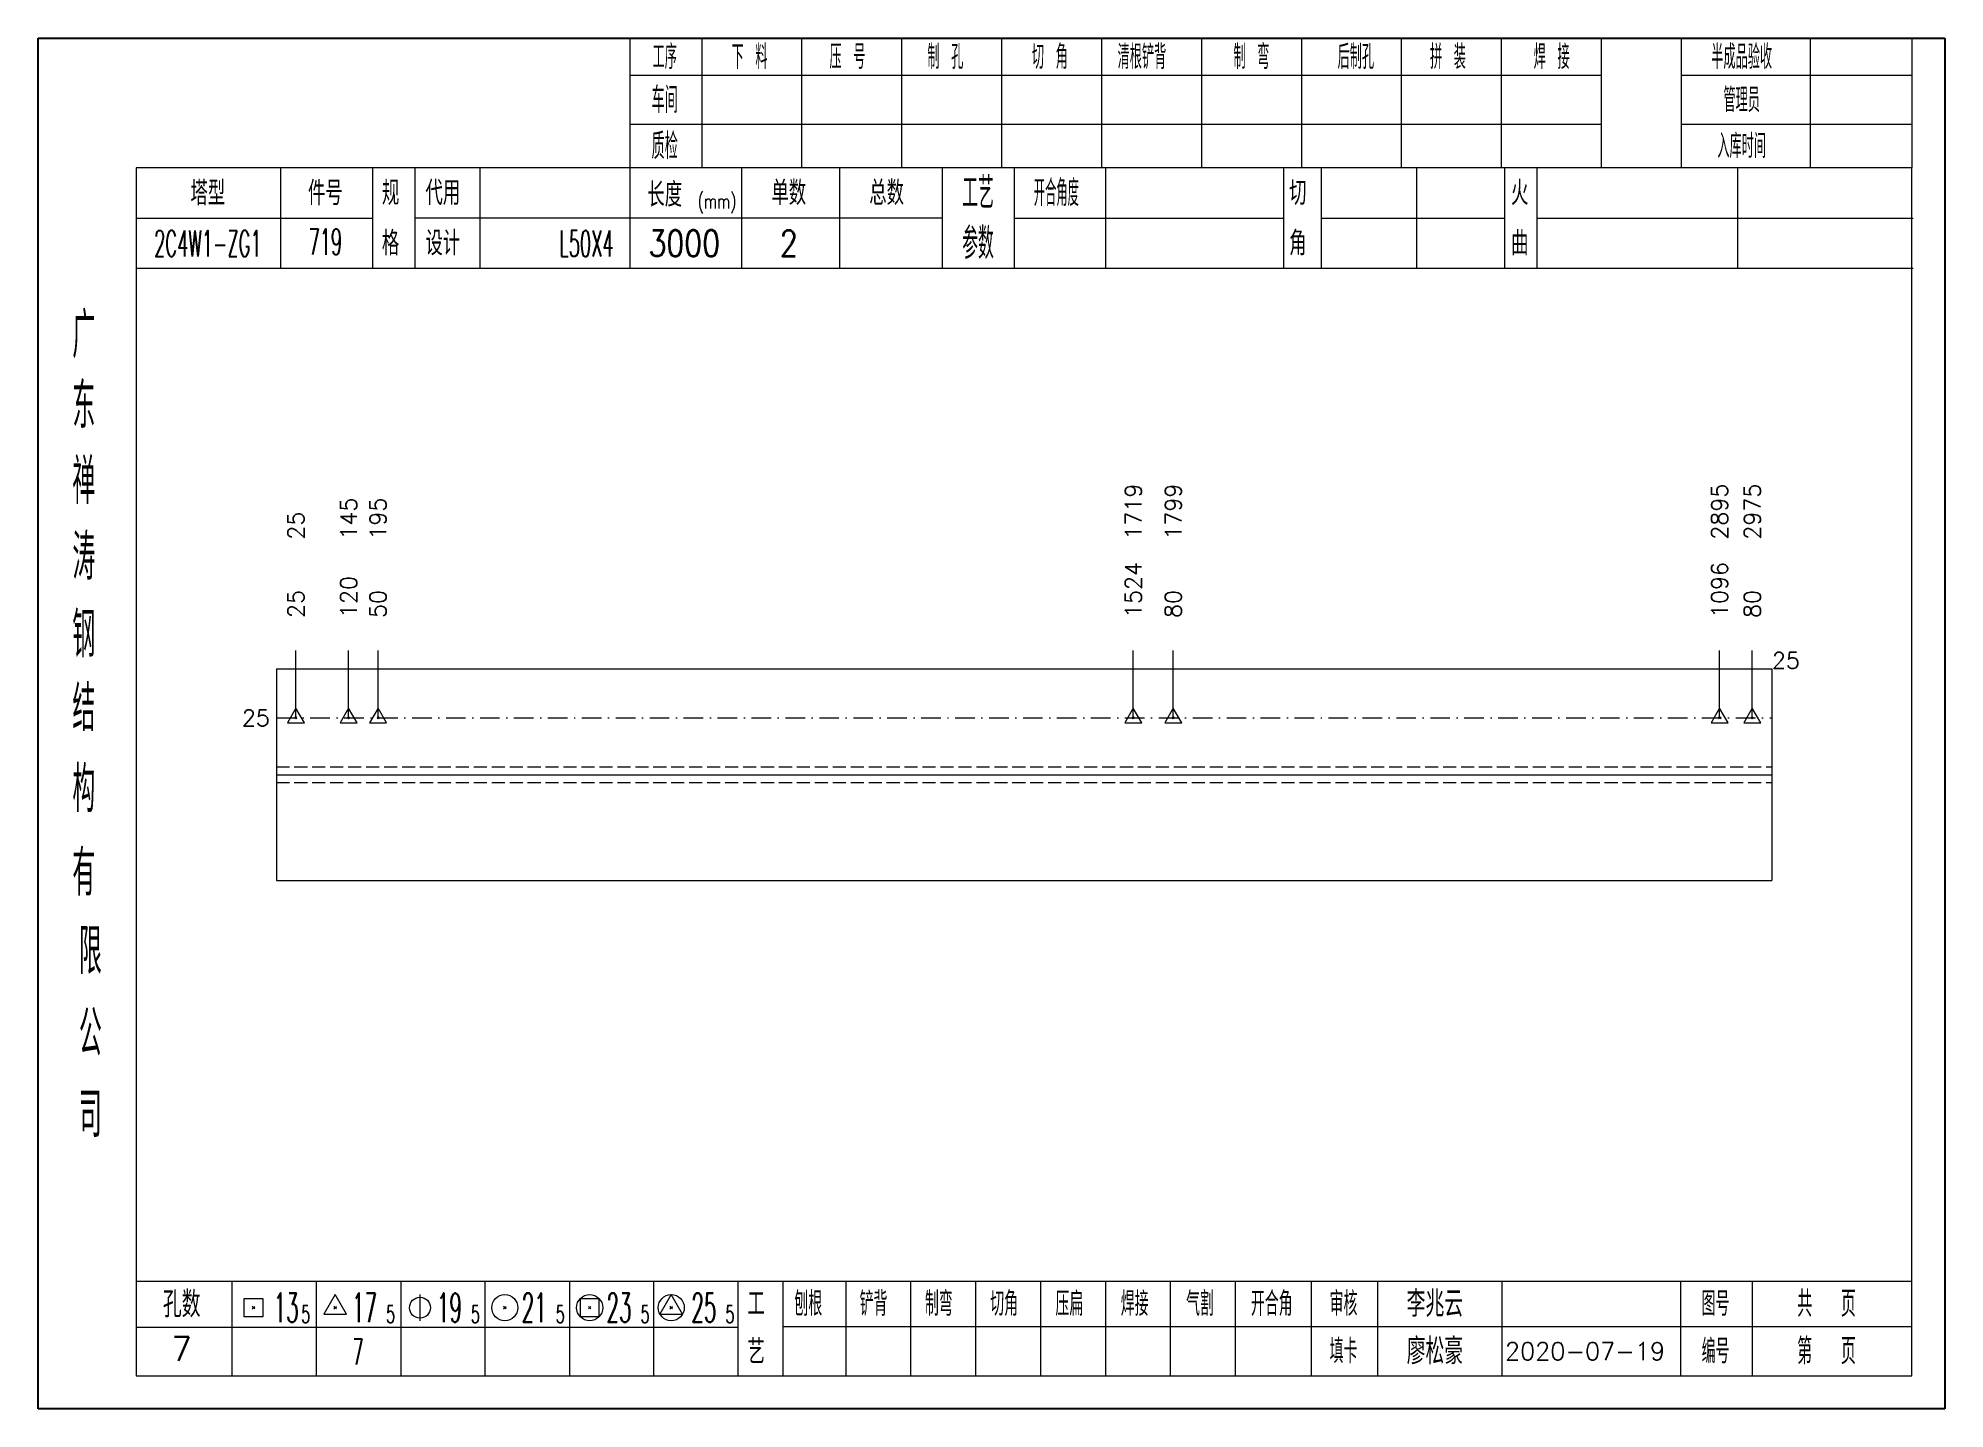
# Model space of a CAD drawing. Extents: x 154981 to 165753, y -86801 to -82885.
# Drawn here: x 161384.2 to 161676.3, y -83126.7 to -82916.7 of the extents above; entities that cross this region are included whole.
import ezdxf
from ezdxf.enums import TextEntityAlignment as Align

# ---------------------------------------------------------------- set-up
doc = ezdxf.new("R2010")
doc.units = 0
doc.header["$MEASUREMENT"] = 0
doc.linetypes.add('一点画线', pattern=[5.2, 3, -1, 0.2, -1])
doc.linetypes.add('虚线', pattern=[2.75, 2, -0.75])
doc.layers.get('0').update_dxf_attribs({"linetype": 'CONTINUOUS', "lineweight": 25})
for name, color, linetype, lineweight in [('1', 7, 'CONTINUOUS', 25), ('4', 7, 'CONTINUOUS', 25), ('5', 7, 'CONTINUOUS', 25)]:
    doc.layers.add(name, color=color, linetype=linetype, lineweight=lineweight)
doc.styles.get("Standard").update_dxf_attribs({"font": 'simplex.shx', "width": 0.7, "height": 3, "bigfont": 'gbhzfs.shx'})

msp = doc.modelspace()

# ---------------------------------------------------------------- texts
at = {"color": 7, "linetype": 'Continuous', "lineweight": 13}
for s, p in [('2895', (161641.80711, -82993.52383)), ('2975', (161646.82666, -82993.52383)), ('145', (161431.77128, -82993.52383)), ('195', (161436.27128, -82993.52383)), ('1719', (161551.98815, -82993.52383)), ('1799', (161558.09829, -82993.52383)), ('25', (161423.69666, -82993.52383))]:
    msp.add_text(s, height=2.5, rotation=90, dxfattribs=at).set_placement(p, align=Align.MIDDLE_LEFT)
at = {"color": 4, "linetype": 'Continuous', "lineweight": 9}
for s, p in [('120', (161431.77128, -83005.52383)), ('1524', (161551.98815, -83005.52383)), ('1096', (161641.80711, -83005.52383)), ('25', (161423.69666, -83005.52383)), ('50', (161436.27128, -83005.52383)), ('80', (161558.09829, -83005.52383)), ('80', (161646.82666, -83005.52383))]:
    msp.add_text(s, height=2.5, rotation=90, dxfattribs=at).set_placement(p, align=Align.MIDDLE_LEFT)
at = {"color": 7, "linetype": 'Continuous', "lineweight": 13}
msp.add_text('25', height=2.5, dxfattribs=at).set_placement((161649.82666, -83012.02383), align=Align.MIDDLE_LEFT)
msp.add_text('25', height=2.5, dxfattribs=at).set_placement((161419.69666, -83020.82383), align=Align.MIDDLE_RIGHT)
at = {"layer": '4', "color": 1, "linetype": 'Continuous', "lineweight": 25}
for s, height, width, p in [('工序', 3.7, 0.7, (161480.19666, -82919.56733)), ('下 料', 3.7, 0.7, (161493.19666, -82919.56733)), ('压 号', 3.7, 0.7, (161508.19666, -82919.56733)), ('制 孔', 3.7, 0.7, (161523.19666, -82919.56733)), ('切 角', 3.7, 0.7, (161539.19666, -82919.56733)), ('清根铲背 ', 3.7, 0.7, (161554.19666, -82919.56733)), (' 制 弯', 3.7, 0.7, (161569.19666, -82919.56733)), (' 后制孔', 3.7, 0.7, (161585.19666, -82919.56733)), ('拼 装', 3.7, 0.7, (161600.19666, -82919.56733)), (' 焊 接', 3.7, 0.7, (161615.19666, -82919.56733)), ('半成品验收', 3.7, 0.7, (161645.19666, -82919.56733)), ('车间', 4, 0.7, (161480.19666, -82926.16733)), ('管理员', 3.7, 0.7, (161645.19666, -82926.16733)), ('质检', 4, 0.7, (161480.19666, -82933.22733)), ('入库时间', 3.7, 0.7, (161645.19666, -82933.22733)), ('工艺', 4.8, 0.7, (161528.19666, -82940.40733)), ('开合角度', 4, 0.6, (161540.19666, -82940.40733)), ('(mm)', 2.24, 0.7, (161488.19666, -82941.66733)), ('2C4W1-ZG1', 4, 0.5, (161410.19666, -82948.14733)), ('719', 4, 0.5, (161428.19666, -82947.89733)), ('L50X4', 4, 0.5, (161468.19666, -82948.16733)), ('3000', 4, 0.8, (161483.19666, -82948.11733)), ('2', 4, 0.8, (161499.19666, -82948.11733)), ('参数', 4.8, 0.7, (161528.19666, -82948.11733)), ('广', 6.96, 0.7, (161391.19666, -82962.19733)), ('东', 6.96, 0.7, (161391.19666, -82972.98733)), ('禅', 6.96, 0.7, (161391.19666, -82984.57733)), ('涛', 6.96, 0.7, (161391.19666, -82996.17733)), ('钢', 6.96, 0.7, (161391.19666, -83008.06733)), ('结', 6.96, 0.7, (161391.19666, -83019.37733)), ('构', 6.96, 0.7, (161391.19666, -83031.75733)), ('有', 6.96, 0.7, (161391.19666, -83044.56733)), ('限', 6.96, 0.7, (161392.19666, -83056.56733)), ('公', 6.96, 0.7, (161392.19666, -83069.10733)), ('司', 6.96, 0.7, (161392.19666, -83081.58733)), ('13', 4.47, 0.5, (161422.19666, -83111.16733)), ('5', 2.68, 0.6, (161425.19666, -83112.16733)), ('17', 4.47, 0.5, (161434.19666, -83111.16733)), ('5', 2.68, 0.6, (161438.19666, -83112.16733)), ('19', 4.47, 0.5, (161447.19666, -83111.16733)), ('5', 2.68, 0.6, (161451.19666, -83112.16733)), ('21', 4.47, 0.5, (161460.19666, -83111.16733)), ('5', 2.68, 0.6, (161464.19666, -83112.16733)), ('23', 4.47, 0.5, (161473.19666, -83111.16733)), ('5', 2.68, 0.6, (161477.19666, -83112.16733)), ('25', 4.47, 0.5, (161486.19666, -83111.16733)), ('5', 2.68, 0.6, (161490.19666, -83112.16733)), ('刨根', 3.7, 0.8, (161502.19666, -83110.56733)), ('铲背', 3.7, 0.8, (161512.19666, -83110.56733)), ('制弯', 3.7, 0.8, (161522.19666, -83110.56733)), ('切角', 3.7, 0.8, (161532.19666, -83110.56733)), ('压扁', 3.7, 0.8, (161542.19666, -83110.56733)), ('焊接', 3.7, 0.8, (161552.19666, -83110.56733)), ('气割', 3.7, 0.8, (161562.19666, -83110.56733)), ('开合角', 3.7, 0.8, (161573.19666, -83110.56733)), ('审核', 3.7, 0.8, (161584.19666, -83110.56733)), ('图号', 3.7, 0.8, (161641.19666, -83110.56733)), ('共  页', 4, 0.8, (161658.19666, -83110.56733)), ('7', 4, 0.5, (161433.19666, -83117.91733)), ('填卡', 3.7, 0.8, (161584.19666, -83117.83733)), ('编号', 3.7, 0.8, (161641.19666, -83117.83733)), ('第  页', 4, 0.8, (161658.19666, -83117.83733))]:
    msp.add_text(s, height=height, dxfattribs=dict(at, width=width)).set_placement(p, align=Align.MIDDLE_CENTER)
for s, height, p in [('塔型', 3.7, (161410.19666, -82940.43733)), ('件号', 3.7, (161428.19666, -82940.43733)), ('规', 3.7, (161438.19666, -82940.40733)), ('代用', 3.7, (161446.19666, -82940.40733)), ('长度', 3.7, (161480.19666, -82940.66733)), ('单数', 3.7, (161499.19666, -82940.40733)), ('总数', 3.7, (161514.19666, -82940.40733)), ('切', 3.7, (161577.19666, -82940.40733)), ('火', 3.7, (161611.19666, -82940.40733)), ('格', 3.7, (161438.19666, -82948.11733)), ('设计', 3.7, (161446.19666, -82948.11733)), ('角', 3.7, (161577.19666, -82948.11733)), ('曲', 3.7, (161611.19666, -82948.11733)), ('孔数', 4, (161406.19666, -83110.64733)), ('工', 3.7, (161494.19666, -83110.56733)), ('李兆云', 4, (161598.19666, -83110.56733)), ('7', 3.7, (161406.19666, -83117.47733)), ('艺', 3.7, (161494.19666, -83117.91733)), ('廖松豪', 4, (161598.19666, -83117.83733)), ('2020-07-19', 2.7, (161621.19666, -83117.83733))]:
    msp.add_text(s, height=height, dxfattribs=at).set_placement(p, align=Align.MIDDLE_CENTER)

# ---------------------------------------------------------------- blocks, each defined once
blk = doc.blocks.new('孔17.5')
at = {"layer": '5', "color": 7, "linetype": 'Continuous', "lineweight": 13}
for p, q in [((0, 1), (-0.866, -0.5)), ((-0.1, -0.1), (0.1, 0.1)), ((0.1, -0.1), (-0.1, 0.1)), ((0.866, -0.5), (0, 1)), ((-0.866, -0.5), (0.866, -0.5))]:
    blk.add_line(p, q, dxfattribs=at)
blk = doc.blocks.new('CTJGK')
at = {"color": 6, "linetype": 'Continuous'}
for p, q in [((0, 209.97), (292.13, 209.97)), ((0, 0), (0, 209.97)), ((292.13, 209.97), (292.13, 0)), ((292.13, 0), (0, 0))]:
    blk.add_line(p, q, dxfattribs=at)

# ---------------------------------------------------------------- linework, layer by layer
at = {"color": 7, "linetype": 'Continuous', "lineweight": 13}
for p, q in [((161423.69666, -83020.82383), (161423.69666, -83010.52383)), ((161431.77128, -83020.82383), (161431.77128, -83010.52383)), ((161436.27128, -83020.82383), (161436.27128, -83010.52383)), ((161551.98815, -83020.82383), (161551.98815, -83010.52383)), ((161558.09829, -83020.82383), (161558.09829, -83010.52383)), ((161641.80711, -83020.82383), (161641.80711, -83010.52383)), ((161646.82666, -83020.82383), (161646.82666, -83010.52383))]:
    msp.add_line(p, q, dxfattribs=at)
at = {"color": 7, "linetype": 'Continuous', "lineweight": 18}
for p, q in [((161420.69666, -83013.32383), (161420.69666, -83045.72383)), ((161420.69666, -83013.32383), (161649.82666, -83013.32383)), ((161649.82666, -83013.32383), (161649.82666, -83045.72383)), ((161420.69666, -83029.52383), (161649.82666, -83029.52383))]:
    msp.add_line(p, q, dxfattribs=at)
at = {"color": 1, "linetype": '一点画线', "lineweight": 13}
msp.add_line((161420.69666, -83020.82383), (161649.82666, -83020.82383), dxfattribs=at)
at = {"color": 6, "linetype": '虚线', "lineweight": 18}
for p, q in [((161420.69666, -83028.32383), (161649.82666, -83028.32383)), ((161420.69666, -83030.72383), (161649.82666, -83030.72383))]:
    msp.add_line(p, q, dxfattribs=at)
at = {"layer": '1', "color": 7, "linetype": 'Continuous', "lineweight": 18}
msp.add_line((161420.69666, -83045.72383), (161649.82666, -83045.72383), dxfattribs=at)
at = {"layer": '4', "color": 1, "linetype": 'Continuous', "lineweight": 18}
for p, q in [((161384.19666, -82916.69733), (161384.19666, -83126.66733)), ((161676.32666, -82916.69733), (161384.19666, -82916.69733)), ((161474.82666, -82916.69733), (161474.82666, -82936.53733)), ((161485.85666, -82916.69733), (161485.85666, -82936.55733)), ((161501.16666, -82916.69733), (161501.16666, -82936.55733)), ((161516.48666, -82916.69733), (161516.48666, -82936.55733)), ((161531.79666, -82916.69733), (161531.79666, -82936.55733)), ((161547.10666, -82916.69733), (161547.10666, -82936.55733)), ((161562.41666, -82916.69733), (161562.41666, -82936.55733)), ((161577.73666, -82916.69733), (161577.73666, -82936.55733)), ((161593.04666, -82916.69733), (161593.04666, -82936.55733)), ((161608.35666, -82916.69733), (161608.35666, -82936.55733)), ((161623.66666, -82916.69733), (161623.66666, -82936.53733)), ((161623.66666, -82916.69733), (161623.66666, -82936.55733)), ((161635.94666, -82916.69733), (161635.94666, -82936.55733)), ((161655.69666, -82916.69733), (161655.69666, -82936.55733)), ((161671.27666, -82916.69733), (161671.27666, -82936.55733)), ((161676.32666, -82946.49733), (161676.32666, -82916.69733)), ((161623.66666, -82922.42733), (161474.82666, -82922.42733)), ((161671.27666, -82922.42733), (161635.94666, -82922.42733)), ((161623.66666, -82929.90733), (161474.82666, -82929.90733)), ((161671.27666, -82929.90733), (161635.94666, -82929.90733)), ((161399.20666, -82936.55733), (161399.20666, -83121.61733)), ((161671.27666, -82936.55733), (161399.20666, -82936.55733)), ((161421.32666, -82936.54733), (161421.32666, -82951.96733)), ((161435.47666, -82951.96733), (161435.47666, -82936.55733)), ((161441.97666, -82951.96733), (161441.97666, -82936.55733)), ((161451.84666, -82936.55733), (161451.84666, -82951.96733)), ((161474.82666, -82936.53733), (161474.82666, -82951.96733)), ((161491.94666, -82936.55733), (161491.94666, -82951.96733)), ((161506.99666, -82936.55733), (161506.99666, -82951.96733)), ((161522.69666, -82936.55733), (161522.69666, -82951.96733)), ((161533.75666, -82936.55733), (161533.75666, -82951.96733)), ((161547.70666, -82936.55733), (161547.70666, -82951.96733)), ((161575.00666, -82936.55733), (161575.00666, -82951.96733)), ((161580.76666, -82936.55733), (161580.76666, -82951.96733)), ((161595.38666, -82936.55733), (161595.38666, -82951.96733)), ((161608.84666, -82936.55733), (161608.84666, -82951.96733)), ((161613.83666, -82936.55733), (161613.83666, -82951.96733)), ((161644.57666, -82936.55733), (161644.57666, -82951.96733)), ((161671.27666, -83121.61733), (161671.27666, -82936.55733)), ((161435.47666, -82944.31733), (161399.20666, -82944.31733)), ((161522.69666, -82944.26733), (161441.97666, -82944.26733)), ((161533.75666, -82944.26733), (161575.00666, -82944.26733)), ((161580.76666, -82944.26733), (161608.84666, -82944.26733)), ((161613.83666, -82944.26733), (161671.45666, -82944.26733)), ((161676.32666, -83126.66733), (161676.32666, -82946.49733)), ((161671.45666, -82951.96733), (161399.20666, -82951.96733)), ((161399.20666, -83107.08733), (161671.27666, -83107.08733)), ((161413.89666, -83107.08733), (161413.89666, -83121.61733)), ((161426.82666, -83121.61733), (161426.82666, -83107.08733)), ((161439.75666, -83107.08733), (161439.75666, -83121.61733)), ((161452.67666, -83121.61733), (161452.67666, -83107.08733)), ((161465.60666, -83107.08733), (161465.60666, -83121.61733)), ((161478.53666, -83121.61733), (161478.53666, -83107.08733)), ((161491.45666, -83121.61733), (161491.45666, -83107.08733)), ((161498.32666, -83121.61733), (161498.32666, -83107.08733)), ((161507.98666, -83121.61733), (161507.98666, -83107.08733)), ((161517.92666, -83121.61733), (161517.92666, -83107.08733)), ((161527.86666, -83121.61733), (161527.86666, -83107.08733)), ((161537.81666, -83121.61733), (161537.81666, -83107.08733)), ((161547.75666, -83121.61733), (161547.75666, -83107.08733)), ((161557.69666, -83121.61733), (161557.69666, -83107.08733)), ((161567.64666, -83121.61733), (161567.64666, -83107.08733)), ((161579.28666, -83121.61733), (161579.28666, -83107.08733)), ((161589.43666, -83121.61733), (161589.43666, -83107.08733)), ((161608.49666, -83121.61733), (161608.49666, -83107.08733)), ((161635.87666, -83121.61733), (161635.87666, -83107.08733)), ((161646.83666, -83121.61733), (161646.83666, -83107.08733)), ((161491.45666, -83114.21733), (161399.20666, -83114.21733)), ((161498.28666, -83114.05733), (161671.27666, -83114.05733)), ((161399.20666, -83121.61733), (161671.27666, -83121.61733)), ((161384.19666, -83126.66733), (161676.32666, -83126.66733))]:
    msp.add_line(p, q, dxfattribs=at)
at = {"layer": '4', "color": 7, "linetype": 'Continuous', "lineweight": 13}
for p, q in [((161415.78266, -83112.58133), (161415.78266, -83109.75333)), ((161415.78266, -83109.75333), (161418.61066, -83109.75333)), ((161416.99666, -83111.36733), (161417.39666, -83110.96733)), ((161417.39666, -83111.36733), (161416.99666, -83110.96733)), ((161418.61066, -83109.75333), (161418.61066, -83112.58133)), ((161429.69666, -83109.16733), (161427.96466, -83112.16733)), ((161429.49666, -83111.36733), (161429.89666, -83110.96733)), ((161429.89666, -83111.36733), (161429.49666, -83110.96733)), ((161431.42866, -83112.16733), (161429.69666, -83109.16733)), ((161442.69666, -83109.16733), (161442.69666, -83113.16733)), ((161455.49666, -83111.36733), (161455.89666, -83110.96733)), ((161455.89666, -83111.36733), (161455.49666, -83110.96733)), ((161467.28266, -83112.58133), (161467.28266, -83109.75333)), ((161467.28266, -83109.75333), (161470.11066, -83109.75333)), ((161468.49666, -83111.36733), (161468.89666, -83110.96733)), ((161468.89666, -83111.36733), (161468.49666, -83110.96733)), ((161470.11066, -83109.75333), (161470.11066, -83112.58133)), ((161481.19666, -83109.16733), (161479.46466, -83112.16733)), ((161480.99666, -83111.36733), (161481.39666, -83110.96733)), ((161481.39666, -83111.36733), (161480.99666, -83110.96733)), ((161482.92866, -83112.16733), (161481.19666, -83109.16733)), ((161418.61066, -83112.58133), (161415.78266, -83112.58133)), ((161427.96466, -83112.16733), (161431.42866, -83112.16733)), ((161470.11066, -83112.58133), (161467.28266, -83112.58133)), ((161479.46466, -83112.16733), (161482.92866, -83112.16733))]:
    msp.add_line(p, q, dxfattribs=at)
for centre, radius in [((161442.69666, -83111.16733), 1.6), ((161455.69666, -83111.16733), 2), ((161468.69666, -83111.16733), 2), ((161481.19666, -83111.16733), 2)]:
    msp.add_circle(centre, radius, dxfattribs=at)

# ---------------------------------------------------------------- block references
at = {"color": 0, "linetype": 'Continuous'}
msp.add_blockref('CTJGK', (161384.19666, -83126.66733), dxfattribs=at)
at = {"color": 4, "linetype": 'Continuous', "lineweight": 9, "xscale": 1.5, "yscale": 1.5, "zscale": 1.5}
for p in [(161423.69666, -83020.82383), (161431.77128, -83020.82383), (161436.27128, -83020.82383), (161551.98815, -83020.82383), (161558.09829, -83020.82383), (161641.80711, -83020.82383), (161646.82666, -83020.82383)]:
    msp.add_blockref('孔17.5', p, dxfattribs=at)

msp.set_redraw_order([(e.dxf.handle, doc.entitydb.next_handle()) for e in msp.query("TEXT MTEXT ATTDEF DIMENSION ARC_DIMENSION")])  # texts and dimensions are drawn at this point

doc.saveas('drawing.dxf')
